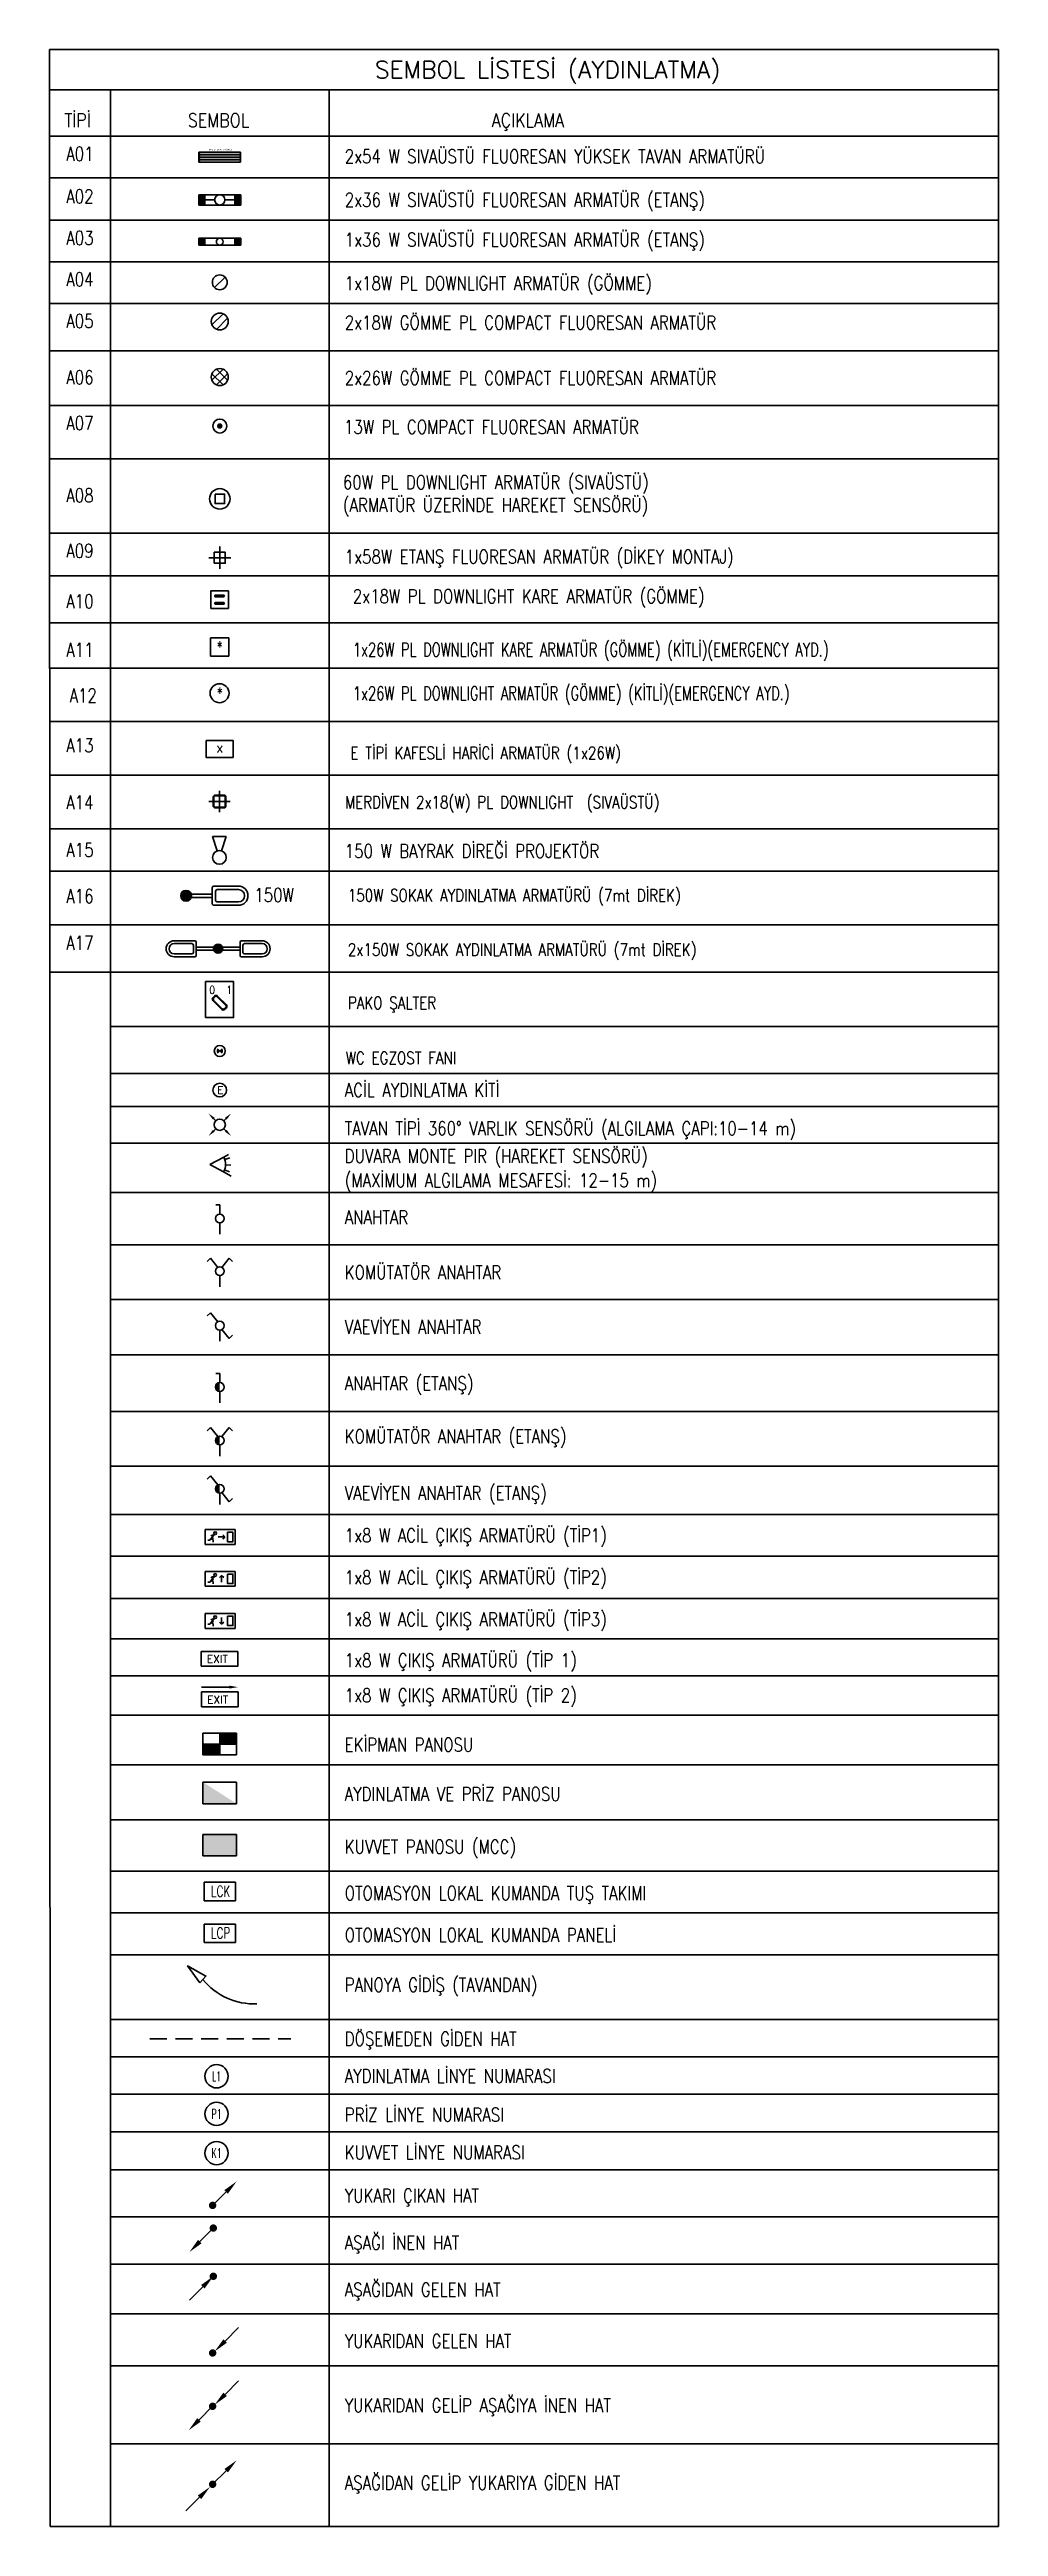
# Model space of a CAD drawing. Header units: metres. Extents: x -13316 to 152404, y -3899 to 30226.
# Drawn here: x -13316 to -10544, y 15623 to 22859 of the extents above; entities that cross this region are included whole.
import ezdxf
from ezdxf.enums import TextEntityAlignment as Align

# ---------------------------------------------------------------- set-up
doc = ezdxf.new("R2010")
doc.units = ezdxf.units.M
doc.header["$LTSCALE"] = 100
doc.header["$MEASUREMENT"] = 0
doc.linetypes.add('HIDDEN', pattern=[0.375, 0.25, -0.125])
for name, color, linetype, lineweight in [('E-13W PL COMPACT FLUORESAN ARMATÜR', 7, 'Continuous', 30), ('E-150 W PROJEKTÖR', 7, 'Continuous', 30), ('E-1x18W PL DOWNLIGHT ARMATÜR (GÖMME)', 7, 'Continuous', 30), ('E-1x26W PL DOWNLIGHT ARMATÜR (GÖMME) (KİTLİ)', 7, 'Continuous', 30), ('E-1x26W PL DOWNLIGHT KARE ARMATÜR (GÖMME) (KİTLİ)', 7, 'Continuous', 30), ('E-1x36 W SIVAÜSTÜ FLUORESAN ARMATÜR (ETANŞ)', 7, 'Continuous', 30), ('E-1x58W ETANŞ FLUORESAN ARMATÜR (DİKEY MONTAJ)', 7, 'Continuous', 30), ('E-1x8 W ACİL ÇIKIŞ ARMATÜRÜ (TİP1)', 7, 'Continuous', 30), ('E-1x8 W ACİL ÇIKIŞ ARMATÜRÜ (TİP2)', 7, 'Continuous', 30), ('E-1x8 W ACİL ÇIKIŞ ARMATÜRÜ (TİP3)', 7, 'Continuous', 30), ('E-1x8 W ÇIKIŞ ARMATÜRÜ (TİP 1)', 7, 'Continuous', 30), ('E-1x8 W ÇIKIŞ ARMATÜRÜ (TİP 2)', 7, 'Continuous', 30), ('E-2x18(W) PL DOWNLIGHT ARMATÜR (SIVAÜSTÜ)', 7, 'Continuous', 30), ('E-2x18W GÖMME PL COMPACT FLUORESAN ARMATÜR', 7, 'Continuous', 30), ('E-2x18W GÖMME PL COMPACT FLUORESAN KARE ARMATÜR', 7, 'Continuous', 30), ('E-2x26W GÖMME PL COMPACT FLUORESAN ARMATÜR', 7, 'Continuous', 30), ('E-2x36 W SIVAÜSTÜ FLUORESAN ARMATÜR (ETANŞ)', 7, 'Continuous', 30), ('E-2x54 W SIVAÜSTÜ FLUORESAN YÜKSEK TAVAN ARMATÜRÜ', 7, 'Continuous', 30), ('E-60W PL DOWNLIGHT ARMATÜR (SIVAÜSTÜ)', 7, 'Continuous', 30), ('E-ACİL AYDINLATMA KİTİ', 7, 'Continuous', 30), ('E-ANAHTAR', 7, 'Continuous', 30), ('E-ANAHTAR (ETANŞ)', 7, 'Continuous', 30), ('E-AYDINLATMA VE PRİZ PANOSU', 7, 'Continuous', 30), ('E-AŞAĞI İNEN HAT', 7, 'Continuous', 30), ('E-AŞAĞIDAN GELEN HAT', 7, 'Continuous', 30), ('E-AŞAĞIDAN GELİP YUKARIYA GİDEN HAT', 7, 'Continuous', 30), ('E-DUVARA MONTE PIR (HAREKET SENSÖRÜ)', 7, 'Continuous', 30), ('E-E TİPİ HARİCİ ARMATÜR (26W)', 7, 'Continuous', 30), ('E-EKİPMAN PANOSU', 7, 'Continuous', 30), ('E-KABLO', 7, 'Continuous', 30), ('E-KOMÜTATÖR ANAHTAR', 7, 'Continuous', 30), ('E-KOMÜTATÖR ANAHTAR (ETANŞ)', 7, 'Continuous', 30), ('E-KUVVET PANOSU (MCC)', 7, 'Continuous', 30), ('E-OTOMASYON LOKAL KUMANDA PANELİ', 7, 'Continuous', 30), ('E-OTOMASYON LOKAL KUMANDA TUŞ TAKIMI', 7, 'Continuous', 30), ('E-PAKO ŞALTER', 7, 'Continuous', 30), ('E-SOKAK AYDINLATMA ARMATÜRÜ', 7, 'Continuous', 30), ('E-TAVAN TİPİ 360° VARLIK SENSÖRÜ (ALGILAMA ÇAPI 10 14 m)', 7, 'Continuous', 30), ('E-VAEVİYEN ANAHTAR', 7, 'Continuous', 30), ('E-VAEVİYEN ANAHTAR (ETANŞ)', 7, 'Continuous', 30), ('E-WC ASPİRATÖR', 7, 'Continuous', 30), ('E-YAZI', 7, 'Continuous', 30), ('E-YUKARI ÇIKAN HAT', 7, 'Continuous', 30), ('E-YUKARIDAN GELEN HAT', 7, 'Continuous', 30), ('E-YUKARIDAN GELİP AŞAĞIYA İNEN HAT', 7, 'Continuous', 30)]:
    doc.layers.add(name, color=color, linetype=linetype, lineweight=lineweight)
doc.styles.add('Arial', font='arial.ttf', dxfattribs={"height": 2.5})
doc.styles.add('E-YAZI', font='txttw.shx')

msp = doc.modelspace()

# ---------------------------------------------------------------- texts
at = {"layer": 'E-KABLO', "color": 3, "linetype": 'Continuous', "style": 'E-YAZI', "width": 0.6}
for s, p in [('L1', (-12827.56, 16938.42)), ('P1', (-12827.56, 16828.5)), ('K1', (-12827.56, 16714))]:
    msp.add_text(s, height=28, dxfattribs=at).set_placement(p, align=Align.MIDDLE_CENTER)
at = {"layer": 'E-YAZI', "color": 4, "style": 'E-YAZI'}
msp.add_text('SEMBOL LİSTESİ (AYDINLATMA)', height=50, dxfattribs=at).set_placement((-11860.43, 22800.25), align=Align.MIDDLE_CENTER)
at = {"layer": 'E-YAZI', "color": 4, "style": 'E-YAZI', "width": 0.85}
for s, p in [('TİPİ', (-13233.68, 22652.68)), ('SEMBOL', (-12821.95, 22652.68)), ('AÇIKLAMA', (-11918.28, 22652.68))]:
    msp.add_text(s, height=40, dxfattribs=at).set_placement(p, align=Align.MIDDLE_CENTER)
at = {"layer": 'E-YAZI', "color": 3, "style": 'E-YAZI'}
for s, height, width, p in [('2x54 W SIVAÜSTÜ FLUORESAN YÜKSEK TAVAN ARMATÜRÜ', 40, 0.8, (-12453.27, 22527.26)), ('A01', 40, 0.8, (-13266.51, 22534.5)), ('A02', 40, 0.8, (-13266.5, 22410.09)), ('2x36 W SIVAÜSTÜ FLUORESAN ARMATÜR (ETANŞ)', 40, 0.8, (-12453.27, 22400.1)), ('A03', 40, 0.8, (-13266.51, 22289.05)), ('1x36 W SIVAÜSTÜ FLUORESAN ARMATÜR (ETANŞ)', 40, 0.8, (-12453.27, 22283.43)), ('A04', 40, 0.8, (-13266.51, 22168.02)), ('1x18W PL DOWNLIGHT ARMATÜR (GÖMME)', 40, 0.8, (-12453.27, 22156.57)), ('A05', 40, 0.8, (-13266.51, 22046.23)), ('2x18W GÖMME PL COMPACT FLUORESAN ARMATÜR', 40, 0.8, (-12453.28, 22041.67)), ('2x26W GÖMME PL COMPACT FLUORESAN ARMATÜR', 40, 0.8, (-12453.27, 21879.41)), ('A06', 40, 0.8, (-13266.51, 21881.47)), ('A07', 40, 0.8, (-13266.51, 21747.79)), ('13W PL COMPACT FLUORESAN ARMATÜR', 40, 0.8, (-12455.52, 21736.82)), ('A08', 40, 0.8, (-13266.51, 21536.49)), ('60W PL DOWNLIGHT ARMATÜR (SIVAÜSTÜ)', 40, 0.8, (-12458.54, 21575.17)), ('(ARMATÜR ÜZERİNDE HAREKET SENSÖRÜ)', 40, 0.8, (-12458.54, 21508.26)), ('A09', 40, 0.8, (-13266.51, 21374.78)), ('1x58W ETANŞ FLUORESAN ARMATÜR (DİKEY MONTAJ)', 40, 0.8, (-12453.27, 21357.68)), ('2x18W PL DOWNLIGHT KARE ARMATÜR (GÖMME) ', 40, 0.8, (-12429.69, 21242.19)), ('A10', 40, 0.8, (-13266.51, 21227.59)), ('1x26W PL DOWNLIGHT KARE ARMATÜR (GÖMME) (KİTLİ)(EMERGENCY AYD.)', 40, 0.7, (-12429.69, 21086.26)), ('A11', 40, 0.8, (-13266.51, 21085.5)), ('A12', 40, 0.8, (-13257.07, 20952.1)), ('1x26W PL DOWNLIGHT ARMATÜR (GÖMME) (KİTLİ)(EMERGENCY AYD.)', 40, 0.7, (-12429.69, 20958.47)), ('A13', 40, 0.8, (-13266.51, 20806.21)), ('E TİPİ KAFESLİ HARİCİ ARMATÜR (1x26W)', 36, 0.8, (-12436.58, 20786.42)), ('A14', 40, 0.8, (-13266.51, 20639.67)), ('MERDİVEN 2x18(W) PL DOWNLIGHT  (SIVAÜSTÜ)', 36, 0.8, (-12452.57, 20642.45)), ('A15', 40, 0.8, (-13266.51, 20501.17)), ('150 W BAYRAK DİREĞİ PROJEKTÖR', 40, 0.8, (-12453.28, 20497.48)), ('A16', 40, 0.8, (-13266.51, 20365.92)), ('150W', 40, 0.8, (-12717.19, 20369.62)), ('150W SOKAK AYDINLATMA ARMATÜRÜ (7mt DİREK)', 36, 0.8, (-12444.21, 20370.37)), ('A17', 40, 0.8, (-13266.51, 20229.56)), ('2x150W SOKAK AYDINLATMA ARMATÜRÜ (7mt DİREK)', 36, 0.8, (-12444.21, 20211.77)), ('PAKO ŞALTER', 36, 0.8, (-12444.21, 20056.08)), ('WC EGZOST FANI', 36, 0.8, (-12450.15, 19895.35)), ('ACİL AYDINLATMA KİTİ', 40, 0.8, (-12453.27, 19799.35)), ('TAVAN TİPİ 360%%D VARLIK SENSÖRÜ (ALGILAMA ÇAPI:10-14 m)', 40, 0.8, (-12453.27, 19687.69)), ('DUVARA MONTE PIR (HAREKET SENSÖRÜ)', 40, 0.8, (-12453.27, 19606.68)), ('(MAXİMUM ALGILAMA MESAFESİ: 12-15 m)', 40, 0.8, (-12453.27, 19535.73)), ('ANAHTAR', 40, 0.8, (-12453.27, 19427.78)), ('KOMÜTATÖR ANAHTAR', 40, 0.8, (-12453.27, 19266.81)), ('VAEVİYEN ANAHTAR', 40, 0.8, (-12453.27, 19107.77)), ('ANAHTAR (ETANŞ)', 40, 0.8, (-12453.27, 18942.69)), ('KOMÜTATÖR ANAHTAR (ETANŞ)', 40, 0.8, (-12453.27, 18787.88)), ('VAEVİYEN ANAHTAR (ETANŞ)', 40, 0.8, (-12453.27, 18622.43)), ('1x8 W ACİL ÇIKIŞ ARMATÜRÜ (TİP1)', 40, 0.8, (-12453.27, 18498.39)), ('1x8 W ACİL ÇIKIŞ ARMATÜRÜ (TİP2)', 40, 0.8, (-12453.27, 18376.1)), ('1x8 W ACİL ÇIKIŞ ARMATÜRÜ (TİP3)', 40, 0.8, (-12453.27, 18253.17)), ('1x8 W ÇIKIŞ ARMATÜRÜ (TİP 1)', 40, 0.8, (-12453.27, 18133.86)), ('1x8 W ÇIKIŞ ARMATÜRÜ (TİP 2)', 40, 0.8, (-12453.27, 18031.5)), ('EKİPMAN PANOSU', 40, 0.8, (-12453.45, 17887.15)), ('AYDINLATMA VE PRİZ PANOSU', 40, 0.8, (-12453.45, 17743.4)), ('KUVVET PANOSU (MCC)', 40, 0.8, (-12453.45, 17588.98)), ('OTOMASYON LOKAL KUMANDA TUŞ TAKIMI', 40, 0.8, (-12453.27, 17453.35)), ('OTOMASYON LOKAL KUMANDA PANELİ', 40, 0.8, (-12453.27, 17331.31)), ('PANOYA GİDİŞ (TAVANDAN)', 40, 0.8, (-12453.27, 17185.55)), ('DÖŞEMEDEN GİDEN HAT', 40, 0.8, (-12453.27, 17027.8)), ('AYDINLATMA LİNYE NUMARASI', 40, 0.8, (-12453.27, 16919.05)), ('PRİZ LİNYE NUMARASI', 40, 0.8, (-12453.27, 16806.31)), ('KUVVET LİNYE NUMARASI', 40, 0.8, (-12453.27, 16695.85)), ('YUKARI ÇIKAN HAT', 40, 0.8, (-12453.27, 16569.85)), ('AŞAĞI İNEN HAT', 40, 0.8, (-12453.27, 16432.15)), ('AŞAĞIDAN GELEN HAT', 40, 0.8, (-12453.27, 16295.05)), ('YUKARIDAN GELEN HAT', 40, 0.8, (-12453.27, 16144.91)), ('YUKARIDAN GELİP AŞAĞIYA İNEN HAT', 40, 0.8, (-12453.27, 15957.06)), ('AŞAĞIDAN GELİP YUKARIYA GİDEN HAT', 40, 0.8, (-12453.27, 15730.81))]:
    msp.add_text(s, height=height, dxfattribs=dict(at, width=width)).set_placement(p)

# ---------------------------------------------------------------- blocks, each defined once
blk = doc.blocks.new('100_2x36 W SIVAÜSTÜ FLUORESAN ARMATÜR (ETANŞ)')
at = {"layer": 'E-2x36 W SIVAÜSTÜ FLUORESAN ARMATÜR (ETANŞ)', "color": 4}
for p, q in [((-6.15, 1.5), (6.15, 1.5)), ((-6.15, 1.5), (-6.15, -1.5)), ((-1.5, 0), (-6.15, 0)), ((1.5, 0), (6.15, 0)), ((6.15, 1.5), (6.15, -1.5)), ((-6.15, -1.5), (6.15, -1.5))]:
    blk.add_line(p, q, dxfattribs=at)
blk.add_circle((0, 0), 1.5, dxfattribs=at)
for points in [[(-4.15, 1.5), (-4.15, -1.5), (-6.15, 1.5), (-6.15, -1.5)], [(4.15, 1.5), (4.15, -1.5), (6.15, 1.5), (6.15, -1.5)]]:
    blk.add_solid(points, dxfattribs=at)
blk = doc.blocks.new('100_1x36 W SIVAÜSTÜ FLUORESAN ARMATÜR (ETANŞ)')
at = {"layer": 'E-1x36 W SIVAÜSTÜ FLUORESAN ARMATÜR (ETANŞ)', "color": 4}
for p, q in [((-6.15, 1), (-6.15, -1)), ((6.15, 1), (-6.15, 1)), ((6.15, 1), (6.15, -1)), ((6.15, -1), (-6.15, -1))]:
    blk.add_line(p, q, dxfattribs=at)
at = {"layer": 'E-1x36 W SIVAÜSTÜ FLUORESAN ARMATÜR (ETANŞ)'}
blk.add_line((6.15, -1), (6.15, -1), dxfattribs=at)
at = {"layer": 'E-1x36 W SIVAÜSTÜ FLUORESAN ARMATÜR (ETANŞ)', "color": 4}
blk.add_circle((0, 0), 1, dxfattribs=at)
for points in [[(-6.15, 1), (-4.15, 1), (-6.15, -1), (-4.15, -1)], [(6.15, 1), (4.15, 1), (6.15, -1), (4.15, -1)]]:
    blk.add_solid(points, dxfattribs=at)
blk = doc.blocks.new('100_2x26W GÖMME PL COMPACT FLUORESAN ARMATÜR')
at = {"layer": 'E-2x26W GÖMME PL COMPACT FLUORESAN ARMATÜR', "color": 7}
for p, q in [((-1.43, -0.6), (0.6, 1.43)), ((-1.43, 0.6), (0.6, -1.43)), ((-0.6, 1.43), (1.43, -0.6)), ((-0.6, -1.43), (1.43, 0.6))]:
    blk.add_line(p, q, dxfattribs=at)
at = {"layer": 'E-2x26W GÖMME PL COMPACT FLUORESAN ARMATÜR', "color": 4}
blk.add_circle((0, 0), 1.55, dxfattribs=at)
blk = doc.blocks.new('100_1x58W ETANŞ FLUORESAN ARMATÜR (DİKEY MONTAJ)')
at = {"layer": 'E-1x58W ETANŞ FLUORESAN ARMATÜR (DİKEY MONTAJ)', "color": 4}
for points in [[(-2, 0), (2, 0)], [(-1, -1), (1, -1), (1, 1), (-1, 1), (-1, -1)], [(0, 2), (0, 2), (0, -2)]]:
    blk.add_lwpolyline(points, dxfattribs=at)
blk = doc.blocks.new('100_60W PL DOWNLIGHT ARMATÜR (SIVAÜSTÜ)')
at = {"layer": 'E-60W PL DOWNLIGHT ARMATÜR (SIVAÜSTÜ)', "color": 3}
blk.add_lwpolyline([(-0.87, 0.87), (0.87, 0.87), (0.87, -0.87), (-0.87, -0.87)], close=True, dxfattribs=at)
at = {"layer": 'E-60W PL DOWNLIGHT ARMATÜR (SIVAÜSTÜ)', "color": 4}
blk.add_circle((0, 0), 1.87, dxfattribs=at)
blk = doc.blocks.new('100_2x18W GÖMME PL COMPACT FLUORESAN ARMATÜR')
at = {"layer": 'E-2x18W GÖMME PL COMPACT FLUORESAN ARMATÜR', "color": 7}
for p, q in [((-1.43, -0.6), (0.6, 1.43)), ((-0.6, -1.43), (1.43, 0.6))]:
    blk.add_line(p, q, dxfattribs=at)
at = {"layer": 'E-2x18W GÖMME PL COMPACT FLUORESAN ARMATÜR', "color": 4}
blk.add_circle((0, 0), 1.55, dxfattribs=at)
blk = doc.blocks.new('100_13W PL COMPACT FLUORESAN ARMATÜR')
at = {"layer": 'E-13W PL COMPACT FLUORESAN ARMATÜR', "color": 4, "const_width": 0.5}
blk.add_lwpolyline([(-0.25, 0, 1), (0.25, 0, 1)], format="xyb", close=True, dxfattribs=at)
at = {"layer": 'E-13W PL COMPACT FLUORESAN ARMATÜR', "color": 4}
blk.add_ellipse((0, 0), major_axis=(-1.28, 0), ratio=1, start_param=3.1418, end_param=9.424985, dxfattribs=at)
blk = doc.blocks.new('100_ACİL AYDINLATMA KİTİ')
at = {"layer": 'E-ACİL AYDINLATMA KİTİ', "color": 3}
blk.add_circle((0, 0), 1.25, dxfattribs=at)
at = {"layer": 'E-ACİL AYDINLATMA KİTİ', "color": 3, "style": 'E-YAZI'}
blk.add_text('E', height=1.34, dxfattribs=at).set_placement((-0.45, -0.69))
blk = doc.blocks.new('100_TAVAN TİPİ 360° VARLIK SENSÖRÜ (ALGILAMA ÇAPI 10 14 m)')
at = {"layer": 'E-TAVAN TİPİ 360° VARLIK SENSÖRÜ (ALGILAMA ÇAPI 10 14 m)', "color": 3}
for p, q in [((-1.1, 1.1), (-0.73, 0.73)), ((1.1, 1.1), (0.73, 0.73)), ((-1.1, -1.1), (-0.73, -0.73)), ((1.1, -1.1), (0.73, -0.73))]:
    blk.add_line(p, q, dxfattribs=at)
at = {"layer": 'E-TAVAN TİPİ 360° VARLIK SENSÖRÜ (ALGILAMA ÇAPI 10 14 m)', "color": 4}
blk.add_circle((0, 0), 1.03, dxfattribs=at)
at = {"layer": 'E-TAVAN TİPİ 360° VARLIK SENSÖRÜ (ALGILAMA ÇAPI 10 14 m)', "color": 3}
for points in [[(-1.26, 0.94), (-0.94, 1.26), (-2.06, 2.06)], [(1.26, 0.94), (0.94, 1.26), (2.06, 2.06)], [(-1.26, -0.94), (-0.94, -1.26), (-2.06, -2.06)], [(1.26, -0.94), (0.94, -1.26), (2.06, -2.06)]]:
    blk.add_solid(points, dxfattribs=at)
blk = doc.blocks.new('100_DUVARA MONTE PIR (HAREKET SENSÖRÜ)')
at = {"layer": 'E-DUVARA MONTE PIR (HAREKET SENSÖRÜ)', "color": 4}
for p, q in [((2.72, 0.89), (0, 0)), ((0, 0), (2.23, -1.79)), ((3.64, 1.19), (2.72, 0.89)), ((3.8, 0.53), (2.83, 0.39)), ((2.23, -1.79), (3.45, -2.76)), ((3.31, -1.94), (2.47, -1.44)), ((3.75, -0.8), (2.8, -0.59))]:
    blk.add_line(p, q, dxfattribs=at)
blk.add_arc((0, 0), 2.86, 321.3229, 18.1202, dxfattribs=at)
blk = doc.blocks.new('100_ANAHTAR')
at = {"layer": 'E-ANAHTAR', "color": 4}
for p, q in [((0, 5.35), (-0.71, 5.35)), ((0, 3.67), (0, 5.35)), ((0, 2.05), (0, 0))]:
    blk.add_line(p, q, dxfattribs=at)
blk.add_circle((0, 2.86), 0.81, dxfattribs=at)
blk = doc.blocks.new('100_KOMÜTATÖR ANAHTAR')
at = {"layer": 'E-KOMÜTATÖR ANAHTAR', "color": 4}
for p, q in [((-1.7, 5.22), (-2.33, 4.62)), ((-0.37, 3.56), (-1.7, 5.22)), ((0.37, 3.56), (1.7, 5.22)), ((1.7, 5.22), (2.33, 4.62)), ((0, 2.05), (0, 0))]:
    blk.add_line(p, q, dxfattribs=at)
blk.add_circle((0, 2.86), 0.81, dxfattribs=at)
blk = doc.blocks.new('100_VAEVİYEN ANAHTAR')
at = {"layer": 'E-VAEVİYEN ANAHTAR', "color": 4}
for p, q in [((-1.7, 5.22), (-2.33, 4.62)), ((-0.37, 3.56), (-1.7, 5.22)), ((0, 2.05), (0, 0)), ((0.37, 2.16), (1.7, 0.5)), ((1.7, 0.5), (2.33, 1.1))]:
    blk.add_line(p, q, dxfattribs=at)
blk.add_circle((0, 2.86), 0.81, dxfattribs=at)
blk = doc.blocks.new('100_ANAHTAR (ETANŞ)')
at = {"layer": 'E-ANAHTAR (ETANŞ)', "color": 4}
for p, q in [((0, 5.35), (-0.71, 5.35)), ((0, 3.67), (0, 5.35)), ((0, 2.05), (0, 0))]:
    blk.add_line(p, q, dxfattribs=at)
at = {"layer": 'E-ANAHTAR (ETANŞ)', "color": 4, "const_width": 0.81}
blk.add_lwpolyline([(0, 3.27, 0.414214), (-0.41, 2.86, 0.414214), (0, 2.46, 0.414214)], format="xyb", dxfattribs=at)
at = {"layer": 'E-ANAHTAR (ETANŞ)', "color": 4}
blk.add_circle((0, 2.86), 0.81, dxfattribs=at)
blk = doc.blocks.new('100_KOMÜTATÖR ANAHTAR (ETANŞ)')
at = {"layer": 'E-KOMÜTATÖR ANAHTAR (ETANŞ)', "color": 4}
for p, q in [((-1.7, 5.22), (-2.33, 4.62)), ((-0.37, 3.56), (-1.7, 5.22)), ((0.37, 3.56), (1.7, 5.22)), ((1.7, 5.22), (2.33, 4.62)), ((0, 2.05), (0, 0))]:
    blk.add_line(p, q, dxfattribs=at)
at = {"layer": 'E-KOMÜTATÖR ANAHTAR (ETANŞ)', "color": 4, "const_width": 0.81}
blk.add_lwpolyline([(0, 3.27, 0.414214), (-0.41, 2.86, 0.414214), (0, 2.46, 0.414214)], format="xyb", dxfattribs=at)
at = {"layer": 'E-KOMÜTATÖR ANAHTAR (ETANŞ)', "color": 4}
blk.add_circle((0, 2.86), 0.81, dxfattribs=at)
blk = doc.blocks.new('100_VAEVİYEN ANAHTAR (ETANŞ)')
at = {"layer": 'E-VAEVİYEN ANAHTAR (ETANŞ)', "color": 4}
for p, q in [((-1.7, 5.22), (-2.33, 4.62)), ((-0.37, 3.56), (-1.7, 5.22)), ((0, 2.05), (0, 0)), ((0.37, 2.16), (1.7, 0.5)), ((1.7, 0.5), (2.33, 1.1))]:
    blk.add_line(p, q, dxfattribs=at)
at = {"layer": 'E-VAEVİYEN ANAHTAR (ETANŞ)', "color": 4, "const_width": 0.81}
blk.add_lwpolyline([(0, 3.27, 0.414214), (-0.41, 2.86, 0.414214), (0, 2.46, 0.414214)], format="xyb", dxfattribs=at)
at = {"layer": 'E-VAEVİYEN ANAHTAR (ETANŞ)', "color": 4}
blk.add_circle((0, 2.86), 0.81, dxfattribs=at)
blk = doc.blocks.new('100_1x8 W ACİL ÇIKIŞ ARMATÜRÜ (TİP1)')
at = {"layer": 'E-1x8 W ACİL ÇIKIŞ ARMATÜRÜ (TİP1)', "color": 4}
for p, q in [((-3.4, 3.4), (3.4, 3.4)), ((-3.4, 0), (-3.4, 3.4)), ((3.4, 0), (-3.4, 0)), ((3.4, 3.4), (3.4, 0))]:
    blk.add_line(p, q, dxfattribs=at)
at = {"layer": 'E-1x8 W ACİL ÇIKIŞ ARMATÜRÜ (TİP1)', "color": 1}
for p, q in [((-2.82, 0.94), (-2.33, 0.94)), ((-1.31, 2.32), (-2.33, 0.94)), ((-1.88, 2.13), (-2.07, 1.87)), ((-1.61, 1.01), (-2.04, 1.33)), ((-1.45, 2.13), (-1.88, 2.13)), ((-1.48, 1.38), (-1.82, 1.63)), ((-1.61, 1.01), (-1.61, 0.52)), ((1.11, 1.71), (-0.43, 1.71)), ((1.11, 1.71), (0.62, 2.2)), ((0.62, 1.21), (1.11, 1.7))]:
    blk.add_line(p, q, dxfattribs=at)
blk.add_lwpolyline([(1.71, 2.78), (2.92, 2.78), (2.92, 0.62), (1.71, 0.62)], close=True, dxfattribs=at)
blk.add_circle((-1.11, 2.57), 0.32, dxfattribs=at)
blk = doc.blocks.new('100_1x8 W ACİL ÇIKIŞ ARMATÜRÜ (TİP2)')
at = {"layer": 'E-1x8 W ACİL ÇIKIŞ ARMATÜRÜ (TİP2)', "color": 4}
for p, q in [((-3.4, 0), (-3.4, 3.4)), ((-3.4, 3.4), (3.4, 3.4)), ((3.4, 0), (-3.4, 0)), ((3.4, 3.4), (3.4, 0))]:
    blk.add_line(p, q, dxfattribs=at)
at = {"layer": 'E-1x8 W ACİL ÇIKIŞ ARMATÜRÜ (TİP2)', "color": 1}
for p, q in [((-2.82, 0.94), (-2.33, 0.94)), ((-1.31, 2.32), (-2.33, 0.94)), ((-1.88, 2.13), (-2.07, 1.87)), ((-1.61, 1.01), (-2.04, 1.33)), ((-1.45, 2.13), (-1.88, 2.13)), ((-1.48, 1.38), (-1.82, 1.63)), ((-1.61, 1.01), (-1.61, 0.52)), ((-0.16, 1.99), (0.34, 2.47)), ((0.34, 2.48), (0.34, 0.93)), ((0.34, 2.48), (0.84, 1.99))]:
    blk.add_line(p, q, dxfattribs=at)
blk.add_lwpolyline([(1.71, 2.78), (2.92, 2.78), (2.92, 0.62), (1.71, 0.62)], close=True, dxfattribs=at)
blk.add_circle((-1.11, 2.57), 0.32, dxfattribs=at)
blk = doc.blocks.new('100_1x8 W ACİL ÇIKIŞ ARMATÜRÜ (TİP3)')
at = {"layer": 'E-1x8 W ACİL ÇIKIŞ ARMATÜRÜ (TİP3)', "color": 4}
for p, q in [((-3.4, 0), (-3.4, 3.4)), ((-3.4, 3.4), (3.4, 3.4)), ((3.4, 0), (-3.4, 0)), ((3.4, 3.4), (3.4, 0))]:
    blk.add_line(p, q, dxfattribs=at)
at = {"layer": 'E-1x8 W ACİL ÇIKIŞ ARMATÜRÜ (TİP3)', "color": 1}
for p, q in [((-2.82, 0.94), (-2.33, 0.94)), ((-1.31, 2.32), (-2.33, 0.94)), ((-1.88, 2.13), (-2.07, 1.87)), ((-1.61, 1.01), (-2.04, 1.33)), ((-1.45, 2.13), (-1.88, 2.13)), ((-1.48, 1.38), (-1.82, 1.63)), ((-1.61, 1.01), (-1.61, 0.52)), ((-0.16, 1.42), (0.34, 0.94)), ((0.34, 0.93), (0.34, 2.48)), ((0.34, 0.93), (0.84, 1.42))]:
    blk.add_line(p, q, dxfattribs=at)
blk.add_lwpolyline([(1.71, 2.78), (2.92, 2.78), (2.92, 0.62), (1.71, 0.62)], close=True, dxfattribs=at)
blk.add_circle((-1.11, 2.57), 0.32, dxfattribs=at)
blk = doc.blocks.new('100_1x8 W ÇIKIŞ ARMATÜRÜ (TİP 1)')
at = {"layer": 'E-1x8 W ÇIKIŞ ARMATÜRÜ (TİP 1)', "color": 4}
blk.add_lwpolyline([(-3.34, 0), (3.34, 0), (3.34, 2.7), (-3.34, 2.7)], close=True, dxfattribs=at)
at = {"layer": 'E-1x8 W ÇIKIŞ ARMATÜRÜ (TİP 1)', "color": 3, "style": 'E-YAZI'}
blk.add_text('EXIT', height=1.44, dxfattribs=at).set_placement((-2.34, 0.61))
blk = doc.blocks.new('100_1x8 W ÇIKIŞ ARMATÜRÜ (TİP 2)')
at = {"layer": 'E-1x8 W ÇIKIŞ ARMATÜRÜ (TİP 2)', "color": 3}
blk.add_line((1.73, 3.58), (-3.34, 3.58), dxfattribs=at)
at = {"layer": 'E-1x8 W ÇIKIŞ ARMATÜRÜ (TİP 2)', "color": 4}
blk.add_lwpolyline([(-3.34, 0), (3.34, 0), (3.34, 2.7), (-3.34, 2.7)], close=True, dxfattribs=at)
at = {"layer": 'E-1x8 W ÇIKIŞ ARMATÜRÜ (TİP 2)', "color": 3}
blk.add_solid([(1.73, 3.84), (1.73, 3.31), (3.33, 3.58)], dxfattribs=at)
at = {"layer": 'E-1x8 W ÇIKIŞ ARMATÜRÜ (TİP 2)', "color": 3, "style": 'E-YAZI'}
blk.add_text('EXIT', height=1.44, dxfattribs=at).set_placement((-2.33, 0.56))
blk = doc.blocks.new('100_EKİPMAN PANOSU')
at = {"layer": 'E-EKİPMAN PANOSU', "color": 4}
for p, q in [((-3.07, 3.95), (3.07, 3.95)), ((-3.07, 0), (-3.07, 3.95)), ((-3.07, 1.97), (3.07, 1.97)), ((3.07, 0), (-3.07, 0)), ((0, 3.95), (0, 0)), ((3.07, 3.95), (3.07, 0))]:
    blk.add_line(p, q, dxfattribs=at)
for points in [[(-3.07, 1.97), (0, 1.97), (-3.07, 0), (0, 0)], [(0, 3.95), (3.07, 3.95), (0, 1.97), (3.07, 1.97)]]:
    blk.add_solid(points, dxfattribs=at)
blk = doc.blocks.new('100_AYDINLATMA VE PRİZ PANOSU')
at = {"layer": 'E-AYDINLATMA VE PRİZ PANOSU', "color": 4}
for p, q in [((-3.07, 3.95), (3.07, 3.95)), ((-3.07, 0), (-3.07, 3.95)), ((3.07, 0), (-3.07, 0)), ((3.07, 3.95), (3.07, 0))]:
    blk.add_line(p, q, dxfattribs=at)
blk.add_solid([(3.07, 0), (-3.07, 0), (-3.07, 3.95)], dxfattribs=at)
blk = doc.blocks.new('100_KUVVET PANOSU (MCC)')
at = {"layer": 'E-KUVVET PANOSU (MCC)', "color": 4}
for p, q in [((-3.07, 3.95), (3.07, 3.95)), ((-3.07, 0), (-3.07, 3.95)), ((3.07, 0), (-3.07, 0)), ((3.07, 3.95), (3.07, 0))]:
    blk.add_line(p, q, dxfattribs=at)
blk.add_solid([(-3.07, 3.95), (3.07, 3.95), (-3.07, 0), (3.07, 0)], dxfattribs=at)
blk = doc.blocks.new('100_OTOMASYON LOKAL KUMANDA TUŞ TAKIMI')
at = {"layer": 'E-OTOMASYON LOKAL KUMANDA TUŞ TAKIMI', "color": 4}
for p, q in [((-2.87, 0), (-2.87, 3.38)), ((-2.87, 3.38), (2.87, 3.38)), ((2.87, 0), (-2.87, 0)), ((2.87, 3.38), (2.87, 0))]:
    blk.add_line(p, q, dxfattribs=at)
at = {"layer": 'E-OTOMASYON LOKAL KUMANDA TUŞ TAKIMI', "color": 3, "style": 'E-YAZI', "width": 0.7}
blk.add_text('LCK', height=2, dxfattribs=at).set_placement((-1.62, 0.75))
blk = doc.blocks.new('100_OTOMASYON LOKAL KUMANDA PANELİ')
at = {"layer": 'E-OTOMASYON LOKAL KUMANDA PANELİ', "color": 4}
for p, q in [((-2.87, 0), (-2.87, 3.38)), ((-2.87, 3.38), (2.87, 3.38)), ((2.87, 0), (-2.87, 0)), ((2.87, 3.38), (2.87, 0))]:
    blk.add_line(p, q, dxfattribs=at)
at = {"layer": 'E-OTOMASYON LOKAL KUMANDA PANELİ', "color": 3, "style": 'E-YAZI', "width": 0.7}
blk.add_text('LCP', height=2, dxfattribs=at).set_placement((-1.62, 0.75))
blk = doc.blocks.new('100_YUKARI ÇIKAN HAT')
at = {"layer": 'E-YUKARI ÇIKAN HAT', "color": 3, "linetype": 'Continuous'}
blk.add_line((2.47, 2.47), (0, 0), dxfattribs=at)
at = {"layer": 'E-YUKARI ÇIKAN HAT', "color": 4, "linetype": 'Continuous', "const_width": 0.675}
blk.add_lwpolyline([(-0.34, 0, 1), (0.34, 0, 1)], format="xyb", close=True, dxfattribs=at)
at = {"layer": 'E-YUKARI ÇIKAN HAT', "color": 3, "linetype": 'Continuous'}
blk.add_solid([(2.15, 2.79), (2.79, 2.15), (4.38, 4.38)], dxfattribs=at)
blk = doc.blocks.new('100_AŞAĞI İNEN HAT')
at = {"layer": 'E-AŞAĞI İNEN HAT', "color": 3, "linetype": 'Continuous'}
blk.add_line((-2.47, -2.47), (0, 0), dxfattribs=at)
at = {"layer": 'E-AŞAĞI İNEN HAT', "color": 4, "linetype": 'Continuous', "const_width": 0.675}
blk.add_lwpolyline([(-0.34, 0, 1), (0.34, 0, 1)], format="xyb", close=True, dxfattribs=at)
at = {"layer": 'E-AŞAĞI İNEN HAT', "color": 3, "linetype": 'Continuous'}
blk.add_solid([(-2.15, -2.79), (-2.79, -2.15), (-4.38, -4.38)], dxfattribs=at)
blk = doc.blocks.new('100_AŞAĞIDAN GELEN HAT')
at = {"layer": 'E-AŞAĞIDAN GELEN HAT', "color": 3, "linetype": 'Continuous'}
blk.add_line((-1.91, -1.91), (-4.38, -4.38), dxfattribs=at)
at = {"layer": 'E-AŞAĞIDAN GELEN HAT', "color": 4, "linetype": 'Continuous', "const_width": 0.675}
blk.add_lwpolyline([(-0.34, 0, 1), (0.34, 0, 1)], format="xyb", close=True, dxfattribs=at)
at = {"layer": 'E-AŞAĞIDAN GELEN HAT', "color": 3, "linetype": 'Continuous'}
blk.add_solid([(-2.23, -1.59), (-1.59, -2.23), (0, 0)], dxfattribs=at)
blk = doc.blocks.new('100_YUKARIDAN GELEN HAT')
at = {"layer": 'E-YUKARIDAN GELEN HAT', "color": 3, "linetype": 'Continuous'}
blk.add_line((2.28, 2.17), (4.75, 4.65), dxfattribs=at)
at = {"layer": 'E-YUKARIDAN GELEN HAT', "color": 4, "linetype": 'Continuous', "const_width": 0.675}
blk.add_lwpolyline([(-0.34, 0, 1), (0.34, 0, 1)], format="xyb", close=True, dxfattribs=at)
at = {"layer": 'E-YUKARIDAN GELEN HAT', "color": 3, "linetype": 'Continuous'}
blk.add_solid([(2.59, 1.86), (1.96, 2.49), (0.37, 0.27)], dxfattribs=at)
blk = doc.blocks.new('100_YUKARIDAN GELİP AŞAĞIYA İNEN HAT')
at = {"layer": 'E-YUKARIDAN GELİP AŞAĞIYA İNEN HAT', "color": 3, "linetype": 'Continuous'}
for p, q in [((2.28, 2.17), (4.75, 4.65)), ((-2.47, -2.47), (0, 0))]:
    blk.add_line(p, q, dxfattribs=at)
at = {"layer": 'E-YUKARIDAN GELİP AŞAĞIYA İNEN HAT', "color": 4, "linetype": 'Continuous', "const_width": 0.675}
blk.add_lwpolyline([(-0.34, 0, 1), (0.34, 0, 1)], format="xyb", close=True, dxfattribs=at)
at = {"layer": 'E-YUKARIDAN GELİP AŞAĞIYA İNEN HAT', "color": 3, "linetype": 'Continuous'}
for points in [[(2.59, 1.86), (1.96, 2.49), (0.37, 0.27)], [(-2.15, -2.79), (-2.79, -2.15), (-4.38, -4.38)]]:
    blk.add_solid(points, dxfattribs=at)
blk = doc.blocks.new('100_AŞAĞIDAN GELİP YUKARIYA GİDEN HAT')
at = {"layer": 'E-AŞAĞIDAN GELİP YUKARIYA GİDEN HAT', "color": 3, "linetype": 'Continuous'}
for p, q in [((2.47, 2.47), (0, 0)), ((-2.39, -2.38), (-4.86, -4.85))]:
    blk.add_line(p, q, dxfattribs=at)
at = {"layer": 'E-AŞAĞIDAN GELİP YUKARIYA GİDEN HAT', "color": 4, "linetype": 'Continuous', "const_width": 0.675}
blk.add_lwpolyline([(0.34, 0, 1), (-0.34, 0, 1)], format="xyb", close=True, dxfattribs=at)
at = {"layer": 'E-AŞAĞIDAN GELİP YUKARIYA GİDEN HAT', "color": 3, "linetype": 'Continuous'}
for points in [[(2.15, 2.79), (2.79, 2.15), (4.38, 4.38)], [(-2.71, -2.06), (-2.07, -2.7), (-0.48, -0.47)]]:
    blk.add_solid(points, dxfattribs=at)
blk = doc.blocks.new('10_WC ASPİRATÖR')
at = {"layer": 'E-WC ASPİRATÖR', "color": 3}
for p, q in [((-4.2, 4.2), (4.2, -4.2)), ((-4.2, -4.2), (4.2, 4.2))]:
    blk.add_line(p, q, dxfattribs=at)
at = {"layer": 'E-WC ASPİRATÖR', "color": 3, "const_width": 6}
for points in [[(-2.1, 2.1, 0.198912), (-3, 0, 0.198912), (-2.1, -2.1, 0.198912)], [(2.1, -2.1, 0.198912), (3, 0, 0.198912), (2.1, 2.1)]]:
    blk.add_lwpolyline(points, format="xyb", dxfattribs=at)
at = {"layer": 'E-WC ASPİRATÖR', "color": 4}
blk.add_circle((0, 0), 10, dxfattribs=at)
blk = doc.blocks.new('100_1x18W PL DOWNLIGHT ARMATÜR (GÖMME)')
at = {"layer": 'E-1x18W PL DOWNLIGHT ARMATÜR (GÖMME)', "color": 7}
blk.add_line((-1.1, -1.1), (1.1, 1.1), dxfattribs=at)
at = {"layer": 'E-1x18W PL DOWNLIGHT ARMATÜR (GÖMME)', "color": 4}
blk.add_ellipse((0, 0), major_axis=(-1.55, 0), ratio=1, start_param=3.1418, end_param=9.424985, dxfattribs=at)
blk = doc.blocks.new('2x54 W SIVAÜSTÜ FLUORESAN YÜKSEK TAVAN ARMATÜRÜ')
at = {"layer": 'E-2x54 W SIVAÜSTÜ FLUORESAN YÜKSEK TAVAN ARMATÜRÜ', "color": 4}
for p, q in [((-60.8, 15), (-60.8, -15)), ((-60.8, 15), (60.8, 15)), ((-60, 0), (-15, 0)), ((15, 0), (60, 0)), ((60.8, 15), (60.8, 0)), ((60.8, 0), (60.8, -15)), ((-60.8, -15), (60.8, -15))]:
    blk.add_line(p, q, dxfattribs=at)
at = {"layer": 'E-2x54 W SIVAÜSTÜ FLUORESAN YÜKSEK TAVAN ARMATÜRÜ', "color": 7}
for p, q in [((-60.8, 0), (60.8, 0)), ((-59.3, 8), (59.3, 8)), ((-59.2, 7), (59.4, 7)), ((-59.3, -7), (59.3, -7)), ((-59.2, -8), (59.4, -8))]:
    blk.add_line(p, q, dxfattribs=at)
for centre in [(-59.2, 7.6), (-59.2, 7.3), (59.4, 7.6), (59.4, 7.3), (-59.2, -7.4), (-59.2, -7.7), (59.4, -7.4), (59.4, -7.7)]:
    blk.add_circle(centre, 0.11, dxfattribs=at)
for centre, radius, start, end in [((-48.7, 7.5), 12.1, 141.85995, 218.14005), ((-59.1, 7.5), 0.515, 106.86737, 266.76121), ((-59.3, 7.5), 0.519, 289.2244, 84.40418), ((48.7, 7.5), 12.1, 321.85995, 38.14005), ((59.5, 7.5), 0.515, 106.86737, 266.76121), ((59.3, 7.5), 0.519, 289.2244, 84.40418), ((-48.7, -7.5), 12.1, 141.85995, 218.14005), ((-59.1, -7.5), 0.515, 106.86737, 266.76121), ((-59.3, -7.5), 0.519, 289.2244, 84.40418), ((48.7, -7.5), 12.1, 321.85995, 38.14005), ((59.5, -7.5), 0.515, 106.86737, 266.76121), ((59.3, -7.5), 0.519, 289.2244, 84.40418)]:
    blk.add_arc(centre, radius, start, end, dxfattribs=at)
at = {"layer": 'E-2x54 W SIVAÜSTÜ FLUORESAN YÜKSEK TAVAN ARMATÜRÜ', "color": 7, "style": 'Arial'}
blk.add_text('MN2  2*TL554U-SP/CM LB', height=3.951, dxfattribs=at).set_placement((-31.6, 20.4))
blk = doc.blocks.new('100_150 W PROJEKTÖR')
at = {"layer": 'E-150 W PROJEKTÖR', "color": 4}
for p, q in [((405, 135), (128, 43)), ((405, -135), (405, 135)), ((128, -43), (405, -135))]:
    blk.add_line(p, q, dxfattribs=at)
blk.add_circle((0, 0), 135, dxfattribs=at)
blk = doc.blocks.new('2x18W GÖMME PL COMPACT FLUORESAN KARE ARMATÜR')
at = {"layer": 'E-2x18W GÖMME PL COMPACT FLUORESAN KARE ARMATÜR', "color": 7}
for p, q in [((-9.3, 10), (9.3, 10)), ((-9.3, 6.4), (9.3, 6.4)), ((-9.3, -6.4), (9.3, -6.4)), ((-9.3, -10), (9.3, -10))]:
    blk.add_line(p, q, dxfattribs=at)
at = {"layer": 'E-2x18W GÖMME PL COMPACT FLUORESAN KARE ARMATÜR', "color": 4}
blk.add_lwpolyline([(-20, -20), (20, -20), (20, 20), (-20, 20)], close=True, dxfattribs=at)
at = {"layer": 'E-2x18W GÖMME PL COMPACT FLUORESAN KARE ARMATÜR', "color": 7}
for centre, start, end in [((-9.3, 8.2), 90, 180), ((-9.3, 8.2), 180, 270), ((9.3, 8.2), 360, 90), ((9.3, 8.2), 270, 360), ((-9.3, -8.2), 90, 180), ((-9.3, -8.2), 180, 270), ((9.3, -8.2), 0, 90), ((9.3, -8.2), 270, 0)]:
    blk.add_arc(centre, 1.78, start, end, dxfattribs=at)
blk = doc.blocks.new('1x26W PL DOWNLIGHT KARE ARMATÜR (GÖMME) (KİTLİ)')
at = {"layer": 'E-1x26W PL DOWNLIGHT KARE ARMATÜR (GÖMME) (KİTLİ)', "color": 4}
for p, q in [((-10.5, 21), (10.5, 21)), ((-10.5, 0), (-10.5, 21)), ((10.5, 0), (-10.5, 0)), ((10.5, 21), (10.5, 0))]:
    blk.add_line(p, q, dxfattribs=at)
at = {"layer": 'E-1x26W PL DOWNLIGHT KARE ARMATÜR (GÖMME) (KİTLİ)', "color": 7, "style": 'E-YAZI', "width": 0.8}
blk.add_text('*', height=12.5, dxfattribs=at).set_placement((-3.3, 4.6))
blk = doc.blocks.new('E-1x26W PL DOWNLIGHT ARMATÜR (GÖMME) (KİTLİ)')
at = {"layer": 'E-1x26W PL DOWNLIGHT ARMATÜR (GÖMME) (KİTLİ)', "color": 4}
blk.add_ellipse((0, 0), major_axis=(-10.8, 0), ratio=1, start_param=3.1418, end_param=9.424985, dxfattribs=at)
at = {"layer": 'E-1x26W PL DOWNLIGHT ARMATÜR (GÖMME) (KİTLİ)', "color": 7, "style": 'E-YAZI', "width": 0.8}
blk.add_text('*', height=12.5, dxfattribs=at).set_placement((-3.1, -6.1))
blk = doc.blocks.new('E-E TİPİ HARİCİ ARMATÜR (26W)')
at = {"layer": 'E-E TİPİ HARİCİ ARMATÜR (26W)', "color": 4}
blk.add_lwpolyline([(-17.1, 21.6), (-17.1, 0), (17.1, 0), (17.1, 21.6)], close=True, dxfattribs=at)
at = {"layer": 'E-E TİPİ HARİCİ ARMATÜR (26W)', "color": 7, "style": 'E-YAZI'}
blk.add_text('x', height=12.8, rotation=0, dxfattribs=at).set_placement((-4.4, 6.4))
blk = doc.blocks.new('SOKAK AYDINLATMA ARMATÜRÜ')
at = {"layer": 'E-SOKAK AYDINLATMA ARMATÜRÜ', "color": 4}
for p, q in [((-28, 81.2), (-28, 152.8)), ((-18, 91.2), (-18, 152.8)), ((18, 152.8), (18, 91.2)), ((28, 152.8), (28, 81.2)), ((-23, 76.2), (23, 76.2)), ((-13, 86.2), (13, 86.2)), ((-5, 0), (-5, 76.2)), ((5, 0), (5, 76.2))]:
    blk.add_line(p, q, dxfattribs=at)
at = {"layer": 'E-SOKAK AYDINLATMA ARMATÜRÜ', "color": 4, "const_width": 15.7}
blk.add_lwpolyline([(0, -7.9, 1), (0, 7.9, 1)], format="xyb", close=True, dxfattribs=at)
at = {"layer": 'E-SOKAK AYDINLATMA ARMATÜRÜ', "color": 4}
blk.add_circle((0, 0), 15.7, dxfattribs=at)
for centre, radius, start, end in [((0, 152.8), 28, 0, 180), ((0, 152.8), 18, 0, 180), ((-23, 81.2), 5, 180, 270), ((-13, 91.2), 5, 180, 270), ((13, 91.2), 5, 270, 0), ((23, 81.2), 5, 270, 0)]:
    blk.add_arc(centre, radius, start, end, dxfattribs=at)
blk = doc.blocks.new('PAKO ŞALTER')
at = {"layer": 'E-PAKO ŞALTER', "color": 254}
for p, q in [((-16.4, 48.2), (-12.1, 52.4)), ((-16.4, 41.1), (5.2, 19.5)), ((-15, 46.8), (-10.7, 51)), ((-15, 42.5), (6.6, 20.9)), ((-6.5, 51), (15.1, 29.4)), ((-5.1, 52.4), (16.5, 30.8)), ((10.9, 20.9), (15.1, 25.2)), ((12.3, 19.5), (16.5, 23.8))]:
    blk.add_line(p, q, dxfattribs=at)
at = {"layer": 'E-PAKO ŞALTER', "color": 3}
blk.add_lwpolyline([(-34.1, 0), (-34.1, 87.6), (34.1, 87.6), (34.1, 0)], close=True, dxfattribs=at)
at = {"layer": 'E-PAKO ŞALTER', "color": 254}
for centre, radius, start, end in [((-12.8, 44.7), 5, 135, 225), ((-12.8, 44.7), 3, 135, 225), ((-8.6, 48.9), 5, 45, 135), ((-8.6, 48.9), 3, 45, 135), ((8.8, 23.1), 5, 225, 315), ((8.8, 23.1), 3, 225, 315), ((13, 27.3), 3, 315, 45), ((13, 27.3), 5, 315, 45)]:
    blk.add_arc(centre, radius, start, end, dxfattribs=at)
at = {"layer": 'E-PAKO ŞALTER', "color": 254, "style": 'E-YAZI', "width": 0.8}
for s, p in [('0', (-24.9, 57.3)), ('1', (16.9, 57.3))]:
    blk.add_text(s, height=20, dxfattribs=at).set_placement(p)
blk = doc.blocks.new('100_2x18(W) PL DOWNLIGHT ARMATÜR (SIVAÜSTÜ)')
at = {"layer": 'E-2x18(W) PL DOWNLIGHT ARMATÜR (SIVAÜSTÜ)', "color": 4, "ltscale": 0.4}
for q in [(-25, 0), (-25, 0), (0, 25), (0, 25), (0, -25), (25, 0), (0, -25), (25, 0)]:
    blk.add_line((0, 0), q, dxfattribs=at)
at = {"layer": 'E-2x18(W) PL DOWNLIGHT ARMATÜR (SIVAÜSTÜ)', "color": 4}
for p, q in [((-12, 15), (-15, 12)), ((-15, 12), (-15, -12)), ((-11.4, 13.5), (-13.5, 11.4)), ((-13.5, 11.4), (-13.5, -11.4)), ((12, 15), (-12, 15)), ((11.4, 13.5), (-11.4, 13.5)), ((13.5, 11.4), (11.4, 13.5)), ((15, 12), (12, 15)), ((13.5, -11.4), (13.5, 11.4)), ((15, -12), (15, 12)), ((-15, -12), (-12, -15)), ((-13.5, -11.4), (-11.4, -13.5)), ((-12, -15), (12, -15)), ((-11.4, -13.5), (11.4, -13.5)), ((11.4, -13.5), (13.5, -11.4)), ((12, -15), (15, -12))]:
    blk.add_line(p, q, dxfattribs=at)

# ---------------------------------------------------------------- linework, layer by layer
at = {"layer": 'E-KABLO', "color": 6, "linetype": 'HIDDEN', "ltscale": 2}
msp.add_line((-13022.58, 17047.95), (-12611.13, 17047.95), dxfattribs=at)
at = {"layer": 'E-KABLO', "color": 3, "linetype": 'Continuous'}
msp.add_lwpolyline([(-12876.94, 17211.38), (-12859, 17231.29), (-12912.21, 17261.06)], close=True, dxfattribs=at)
at = {"layer": 'E-KABLO', "color": 7, "linetype": 'Continuous'}
for centre in [(-12827.56, 16938.42), (-12827.56, 16828.5), (-12827.56, 16714)]:
    msp.add_circle(centre, 33.95, dxfattribs=at)
at = {"layer": 'E-KABLO', "color": 6, "linetype": 'Continuous'}
msp.add_arc((-12716.22, 17346.16), 196.49, 219.439127, 271.920577, dxfattribs=at)
at = {"layer": 'E-YAZI', "color": 4}
for p, q in [((-13315.55, 22859.16), (-10544.01, 22859.16)), ((-13315.55, 22859.16), (-13313.65, 15623.33)), ((-10543.79, 22859.16), (-10543.79, 15623.33)), ((-13315.53, 22741.34), (-10544.15, 22741.34)), ((-13315.48, 22605.68), (-10544.01, 22605.68)), ((-10543.79, 15623.33), (-13313.65, 15623.33))]:
    msp.add_line(p, q, dxfattribs=at)
at = {"layer": 'E-YAZI', "color": 7}
for p, q in [((-13137.91, 22741.34), (-13137.91, 15623.33)), ((-12498.57, 22741.34), (-12498.57, 15623.33)), ((-10544, 22484.64), (-13315.45, 22484.64)), ((-10544, 22360.23), (-13315.42, 22360.23)), ((-10544, 22239.19), (-13315.39, 22239.19)), ((-10543.99, 22117.4), (-13315.36, 22117.4)), ((-10543.99, 22117.4), (-13315.31, 22117.4)), ((-10543.98, 22117.4), (-13315.22, 22117.4)), ((-10543.99, 21979.22), (-13315.36, 21979.22)), ((-10543.98, 21818.96), (-13315.19, 21818.96)), ((-10543.98, 21663.32), (-13315.16, 21663.32)), ((-10543.98, 21445.96), (-13315.1, 21445.96)), ((-10543.98, 21322.06), (-13315.1, 21322.06)), ((-10748.1, 21322.06), (-13315.1, 21322.06)), ((-10748.1, 21322.06), (-13315.1, 21322.06)), ((-10543.79, 21184.63), (-13315.07, 21184.62)), ((-10543.79, 21051.63), (-13315.03, 21051.62)), ((-10543.79, 20896.46), (-13314.99, 20896.45)), ((-10543.79, 20739.54), (-13314.99, 20739.54)), ((-10748.1, 20582.63), (-13314.99, 20582.63)), ((-10543.95, 20582.63), (-13314.88, 20582.63)), ((-10543.95, 20458.73), (-13314.88, 20458.73)), ((-10543.79, 20301.82), (-13314.88, 20301.81)), ((-10543.79, 20163.84), (-13314.84, 20163.84)), ((-10543.79, 20005.2), (-13137.91, 20005.19)), ((-10543.94, 19867.56), (-13137.91, 19867.56)), ((-10543.94, 19771.35), (-13137.91, 19771.35)), ((-10543.93, 19663.99), (-13137.91, 19663.99)), ((-10543.93, 19520.16), (-13137.91, 19520.16)), ((-10543.93, 19367.61), (-13137.91, 19367.61)), ((-10543.92, 19207.84), (-13137.91, 19207.84)), ((-10543.92, 19046.27), (-13137.91, 19046.27)), ((-10543.91, 18880.49), (-13137.91, 18880.49)), ((-10543.91, 18720.82), (-13137.91, 18720.82)), ((-10543.89, 18579.75), (-13137.91, 18579.75)), ((-10543.88, 18457.46), (-13137.91, 18457.46)), ((-10543.88, 18334.53), (-13137.91, 18334.53)), ((-10543.88, 18216.44), (-13137.91, 18216.44)), ((-10543.87, 18108.05), (-13137.91, 18108.05)), ((-10543.87, 17993.01), (-13137.91, 17993.01)), ((-13137.91, 17993.01), (-10543.86, 17993.01)), ((-10543.86, 17848.37), (-13137.91, 17848.37)), ((-10543.85, 17687.55), (-13137.91, 17687.55)), ((-10543.85, 17537.65), (-13137.91, 17537.65)), ((-10543.85, 17415.61), (-13137.91, 17415.61)), ((-10543.84, 17293.57), (-13137.91, 17293.57)), ((-10543.84, 17104.64), (-13137.91, 17104.64)), ((-10543.84, 16995.35), (-13137.91, 16995.35)), ((-10543.83, 16886.37), (-13137.91, 16886.37)), ((-10543.83, 16775.9), (-13137.91, 16775.9)), ((-10543.82, 16665.43), (-13137.91, 16665.43)), ((-10543.82, 16527.49), (-13137.91, 16527.49)), ((-10543.82, 16389.54), (-13137.91, 16389.54)), ((-10543.81, 16244.08), (-13137.91, 16244.08)), ((-10543.81, 16092.5), (-13137.91, 16092.5)), ((-10543.8, 15864.65), (-13137.91, 15864.65))]:
    msp.add_line(p, q, dxfattribs=at)

# ---------------------------------------------------------------- block references
at = {"layer": 'E-13W PL COMPACT FLUORESAN ARMATÜR', "xscale": 16, "yscale": 16, "zscale": 16}
msp.add_blockref('100_13W PL COMPACT FLUORESAN ARMATÜR', (-12818.24, 21759.34), dxfattribs=at)
at = {"layer": 'E-150 W PROJEKTÖR', "color": 4, "xscale": 0.15, "yscale": 0.15, "zscale": 0.15, "rotation": 90}
msp.add_blockref('100_150 W PROJEKTÖR', (-12819.42, 20499.15), dxfattribs=at)
at = {"layer": 'E-1x18W PL DOWNLIGHT ARMATÜR (GÖMME)', "xscale": 14, "yscale": 14, "zscale": 14}
msp.add_blockref('100_1x18W PL DOWNLIGHT ARMATÜR (GÖMME)', (-12818.24, 22179.09), dxfattribs=at)
at = {"layer": 'E-1x26W PL DOWNLIGHT ARMATÜR (GÖMME) (KİTLİ)', "color": 6, "xscale": 2.56, "yscale": 2.56, "zscale": 2.56}
msp.add_blockref('E-1x26W PL DOWNLIGHT ARMATÜR (GÖMME) (KİTLİ)', (-12818.87, 20978.78), dxfattribs=at)
at = {"layer": 'E-1x26W PL DOWNLIGHT KARE ARMATÜR (GÖMME) (KİTLİ)', "color": 6, "xscale": 2.56, "yscale": 2.56, "zscale": 2.56}
msp.add_blockref('1x26W PL DOWNLIGHT KARE ARMATÜR (GÖMME) (KİTLİ)', (-12818.86, 21086.62), dxfattribs=at)
at = {"layer": 'E-1x36 W SIVAÜSTÜ FLUORESAN ARMATÜR (ETANŞ)', "xscale": 10, "yscale": 10, "zscale": 10}
msp.add_blockref('100_1x36 W SIVAÜSTÜ FLUORESAN ARMATÜR (ETANŞ)', (-12818.24, 22297.74), dxfattribs=at)
at = {"layer": 'E-1x58W ETANŞ FLUORESAN ARMATÜR (DİKEY MONTAJ)', "xscale": 16, "yscale": 16, "zscale": 16}
msp.add_blockref('100_1x58W ETANŞ FLUORESAN ARMATÜR (DİKEY MONTAJ)', (-12818.24, 21374.59), dxfattribs=at)
at = {"layer": 'E-1x8 W ACİL ÇIKIŞ ARMATÜRÜ (TİP1)', "xscale": 12.8, "yscale": 12.8, "zscale": 12.8}
msp.add_blockref('100_1x8 W ACİL ÇIKIŞ ARMATÜRÜ (TİP1)', (-12817.34, 18492.22), dxfattribs=at)
at = {"layer": 'E-1x8 W ACİL ÇIKIŞ ARMATÜRÜ (TİP2)', "xscale": 12.8, "yscale": 12.8, "zscale": 12.8}
msp.add_blockref('100_1x8 W ACİL ÇIKIŞ ARMATÜRÜ (TİP2)', (-12817.34, 18369.93), dxfattribs=at)
at = {"layer": 'E-1x8 W ACİL ÇIKIŞ ARMATÜRÜ (TİP3)', "xscale": 12.8, "yscale": 12.8, "zscale": 12.8}
msp.add_blockref('100_1x8 W ACİL ÇIKIŞ ARMATÜRÜ (TİP3)', (-12817.34, 18247), dxfattribs=at)
at = {"layer": 'E-1x8 W ÇIKIŞ ARMATÜRÜ (TİP 1)', "xscale": 16, "yscale": 16, "zscale": 16}
msp.add_blockref('100_1x8 W ÇIKIŞ ARMATÜRÜ (TİP 1)', (-12819.1, 18136.1), dxfattribs=at)
at = {"layer": 'E-1x8 W ÇIKIŞ ARMATÜRÜ (TİP 2)', "xscale": 16, "yscale": 16, "zscale": 16}
msp.add_blockref('100_1x8 W ÇIKIŞ ARMATÜRÜ (TİP 2)', (-12818.24, 18018.11), dxfattribs=at)
at = {"layer": 'E-2x18(W) PL DOWNLIGHT ARMATÜR (SIVAÜSTÜ)', "color": 6, "xscale": 1.243104, "yscale": 1.243104, "zscale": 1.243104}
msp.add_blockref('100_2x18(W) PL DOWNLIGHT ARMATÜR (SIVAÜSTÜ)', (-12818.86, 20662.49), dxfattribs=at)
at = {"layer": 'E-2x18W GÖMME PL COMPACT FLUORESAN ARMATÜR', "xscale": 16, "yscale": 16, "zscale": 16}
msp.add_blockref('100_2x18W GÖMME PL COMPACT FLUORESAN ARMATÜR', (-12818.24, 22064.66), dxfattribs=at)
at = {"layer": 'E-2x18W GÖMME PL COMPACT FLUORESAN KARE ARMATÜR', "color": 6, "xscale": 1.28, "yscale": 1.28, "zscale": 1.28}
msp.add_blockref('2x18W GÖMME PL COMPACT FLUORESAN KARE ARMATÜR', (-12818.86, 21252.18), dxfattribs=at)
at = {"layer": 'E-2x26W GÖMME PL COMPACT FLUORESAN ARMATÜR', "xscale": 16, "yscale": 16, "zscale": 16}
msp.add_blockref('100_2x26W GÖMME PL COMPACT FLUORESAN ARMATÜR', (-12818.24, 21902.47), dxfattribs=at)
at = {"layer": 'E-2x36 W SIVAÜSTÜ FLUORESAN ARMATÜR (ETANŞ)', "xscale": 10, "yscale": 10, "zscale": 10}
msp.add_blockref('100_2x36 W SIVAÜSTÜ FLUORESAN ARMATÜR (ETANŞ)', (-12818.24, 22419.83), dxfattribs=at)
at = {"layer": 'E-2x54 W SIVAÜSTÜ FLUORESAN YÜKSEK TAVAN ARMATÜRÜ', "color": 6}
msp.add_blockref('2x54 W SIVAÜSTÜ FLUORESAN YÜKSEK TAVAN ARMATÜRÜ', (-12818.24, 22544.67), dxfattribs=at)
at = {"layer": 'E-60W PL DOWNLIGHT ARMATÜR (SIVAÜSTÜ)', "xscale": 16, "yscale": 16, "zscale": 16}
msp.add_blockref('100_60W PL DOWNLIGHT ARMATÜR (SIVAÜSTÜ)', (-12818.24, 21546.55), dxfattribs=at)
at = {"layer": 'E-ACİL AYDINLATMA KİTİ', "xscale": 16, "yscale": 16, "zscale": 16}
msp.add_blockref('100_ACİL AYDINLATMA KİTİ', (-12818.24, 19819.58), dxfattribs=at)
at = {"layer": 'E-ANAHTAR', "xscale": 16, "yscale": 16, "zscale": 16}
msp.add_blockref('100_ANAHTAR', (-12818.24, 19398.53), dxfattribs=at)
at = {"layer": 'E-ANAHTAR (ETANŞ)', "xscale": 16, "yscale": 16, "zscale": 16}
msp.add_blockref('100_ANAHTAR (ETANŞ)', (-12818.24, 18906.05), dxfattribs=at)
at = {"layer": 'E-AYDINLATMA VE PRİZ PANOSU', "xscale": 16, "yscale": 16, "zscale": 16}
msp.add_blockref('100_AYDINLATMA VE PRİZ PANOSU', (-12818.24, 17734.57), dxfattribs=at)
at = {"layer": 'E-AŞAĞI İNEN HAT', "xscale": 16, "yscale": 16, "zscale": 16}
msp.add_blockref('100_AŞAĞI İNEN HAT', (-12837.14, 16494.96), dxfattribs=at)
at = {"layer": 'E-AŞAĞIDAN GELEN HAT', "xscale": 16, "yscale": 16, "zscale": 16}
msp.add_blockref('100_AŞAĞIDAN GELEN HAT', (-12837.14, 16354.14), dxfattribs=at)
at = {"layer": 'E-AŞAĞIDAN GELİP YUKARIYA GİDEN HAT', "xscale": 16, "yscale": 16, "zscale": 16}
msp.add_blockref('100_AŞAĞIDAN GELİP YUKARIYA GİDEN HAT', (-12839.24, 15746.51), dxfattribs=at)
at = {"layer": 'E-DUVARA MONTE PIR (HAREKET SENSÖRÜ)', "xscale": 16, "yscale": 16, "zscale": 16, "rotation": 9.903043331148533}
msp.add_blockref('100_DUVARA MONTE PIR (HAREKET SENSÖRÜ)', (-12847.05, 19602.29), dxfattribs=at)
at = {"layer": 'E-E TİPİ HARİCİ ARMATÜR (26W)', "color": 6, "xscale": 2.304, "yscale": 2.304, "zscale": 2.304}
msp.add_blockref('E-E TİPİ HARİCİ ARMATÜR (26W)', (-12818.86, 20791.15), dxfattribs=at)
at = {"layer": 'E-EKİPMAN PANOSU', "xscale": 16, "yscale": 16, "zscale": 16}
msp.add_blockref('100_EKİPMAN PANOSU', (-12818.24, 17877.21), dxfattribs=at)
at = {"layer": 'E-KOMÜTATÖR ANAHTAR', "xscale": 16, "yscale": 16, "zscale": 16}
msp.add_blockref('100_KOMÜTATÖR ANAHTAR', (-12818.24, 19244.63), dxfattribs=at)
at = {"layer": 'E-KOMÜTATÖR ANAHTAR (ETANŞ)', "xscale": 16, "yscale": 16, "zscale": 16}
msp.add_blockref('100_KOMÜTATÖR ANAHTAR (ETANŞ)', (-12818.24, 18750.07), dxfattribs=at)
at = {"layer": 'E-KUVVET PANOSU (MCC)', "xscale": 16, "yscale": 16, "zscale": 16}
msp.add_blockref('100_KUVVET PANOSU (MCC)', (-12818.24, 17582.01), dxfattribs=at)
at = {"layer": 'E-OTOMASYON LOKAL KUMANDA PANELİ', "xscale": 16, "yscale": 16, "zscale": 16}
msp.add_blockref('100_OTOMASYON LOKAL KUMANDA PANELİ', (-12818.24, 17328.89), dxfattribs=at)
at = {"layer": 'E-OTOMASYON LOKAL KUMANDA TUŞ TAKIMI', "xscale": 16, "yscale": 16, "zscale": 16}
msp.add_blockref('100_OTOMASYON LOKAL KUMANDA TUŞ TAKIMI', (-12818.24, 17450.95), dxfattribs=at)
at = {"layer": 'E-PAKO ŞALTER', "color": 6, "xscale": 1.2, "yscale": 1.2, "zscale": 1.2}
msp.add_blockref('PAKO ŞALTER', (-12818.86, 20031.37), dxfattribs=at)
at = {"layer": 'E-SOKAK AYDINLATMA ARMATÜRÜ', "color": 6, "rotation": 270}
msp.add_blockref('SOKAK AYDINLATMA ARMATÜRÜ', (-12916.71, 20387.21), dxfattribs=at)
at = {"layer": 'E-SOKAK AYDINLATMA ARMATÜRÜ', "color": 6, "yscale": 0.8399999999999999, "zscale": 0.8399999999999999}
for xscale, rotation in [(-0.8399999999999999, 90), (0.8399999999999999, 270)]:
    msp.add_blockref('SOKAK AYDINLATMA ARMATÜRÜ', (-12823.03, 20232.27), dxfattribs=dict(at, xscale=xscale, rotation=rotation))
at = {"layer": 'E-TAVAN TİPİ 360° VARLIK SENSÖRÜ (ALGILAMA ÇAPI 10 14 m)', "xscale": 16, "yscale": 16, "zscale": 16}
msp.add_blockref('100_TAVAN TİPİ 360° VARLIK SENSÖRÜ (ALGILAMA ÇAPI 10 14 m)', (-12818.24, 19718.2), dxfattribs=at)
at = {"layer": 'E-VAEVİYEN ANAHTAR', "xscale": 16, "yscale": 16, "zscale": 16}
msp.add_blockref('100_VAEVİYEN ANAHTAR', (-12818.24, 19085.58), dxfattribs=at)
at = {"layer": 'E-VAEVİYEN ANAHTAR (ETANŞ)', "xscale": 16, "yscale": 16, "zscale": 16}
msp.add_blockref('100_VAEVİYEN ANAHTAR (ETANŞ)', (-12818.24, 18608.83), dxfattribs=at)
at = {"layer": 'E-WC ASPİRATÖR', "color": 6, "xscale": 1.6, "yscale": 1.6, "zscale": 1.6}
msp.add_blockref('10_WC ASPİRATÖR', (-12818.24, 19933.59), dxfattribs=at)
at = {"layer": 'E-YUKARI ÇIKAN HAT', "xscale": 16, "yscale": 16, "zscale": 16}
msp.add_blockref('100_YUKARI ÇIKAN HAT', (-12839.24, 16561.21), dxfattribs=at)
at = {"layer": 'E-YUKARIDAN GELEN HAT', "xscale": 16, "yscale": 16, "zscale": 16}
msp.add_blockref('100_YUKARIDAN GELEN HAT', (-12839.24, 16130.14), dxfattribs=at)
at = {"layer": 'E-YUKARIDAN GELİP AŞAĞIYA İNEN HAT', "xscale": 16, "yscale": 16, "zscale": 16}
msp.add_blockref('100_YUKARIDAN GELİP AŞAĞIYA İNEN HAT', (-12839.24, 15974.36), dxfattribs=at)

msp.set_redraw_order([(e.dxf.handle, doc.entitydb.next_handle()) for e in msp.query("TEXT MTEXT ATTDEF DIMENSION ARC_DIMENSION")])  # texts and dimensions are drawn at this point

doc.saveas('drawing.dxf')
